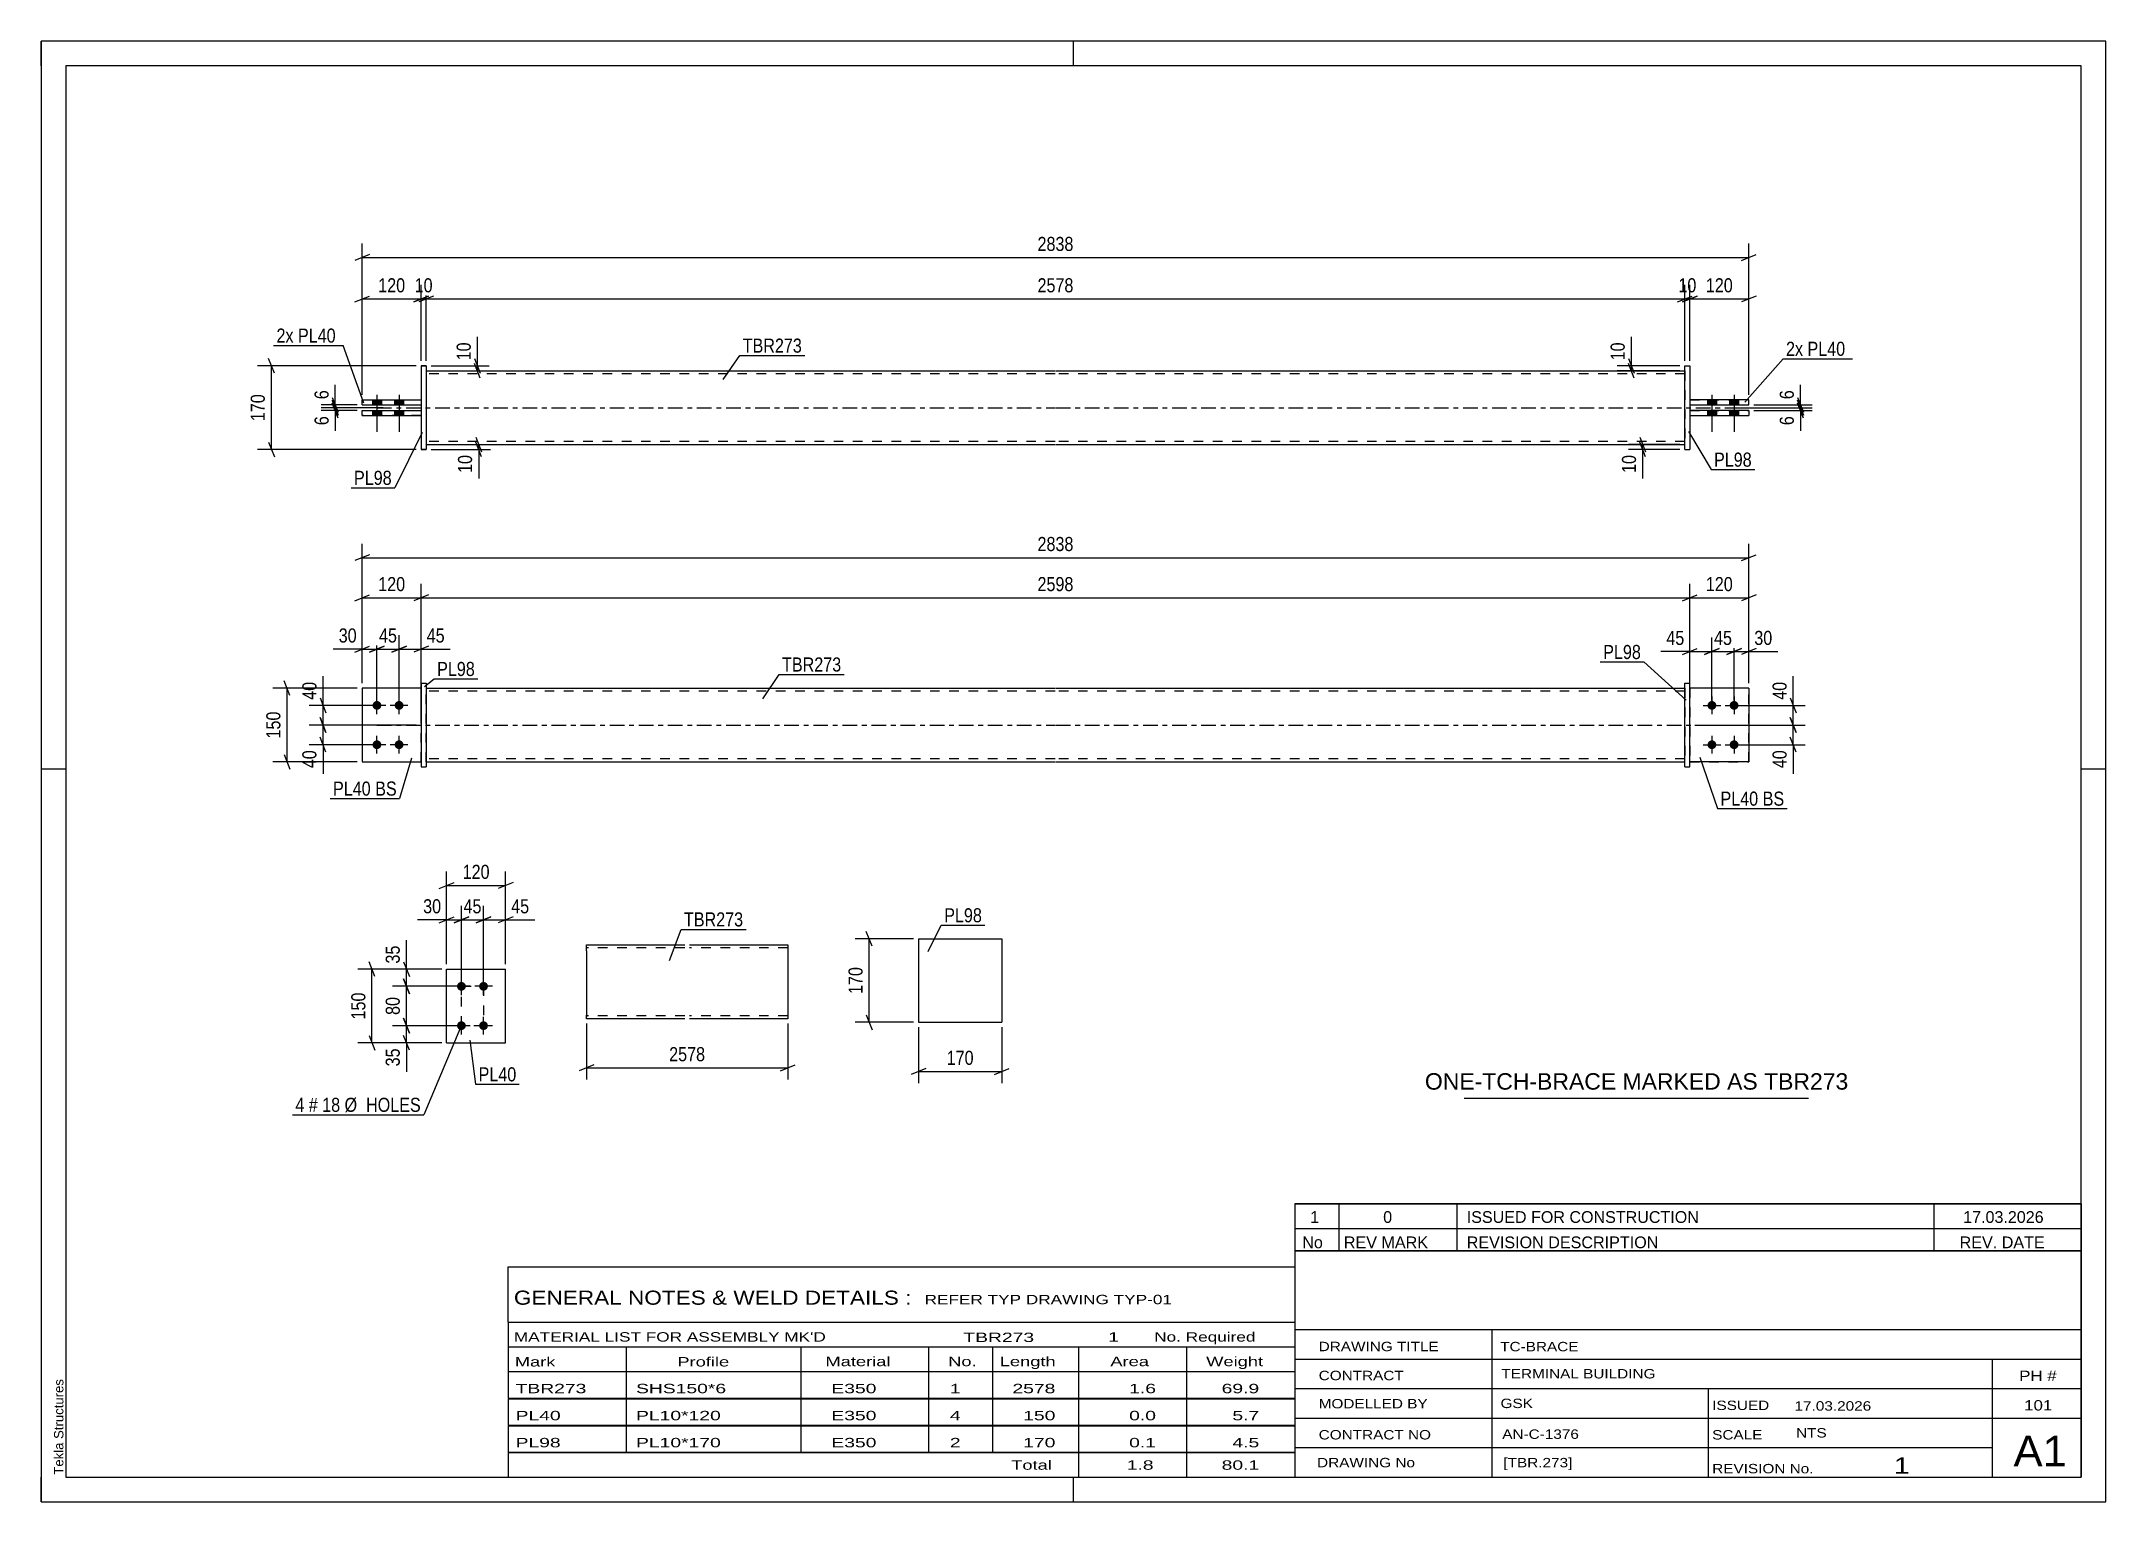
# Model space of a CAD drawing. Header units: millimetres. Extents: x 0 to 420, y 0 to 297.
import ezdxf

# ---------------------------------------------------------------- set-up
doc = ezdxf.new("R2010")
doc.units = ezdxf.units.MM
doc.linetypes.add('DXK_LINE_DOT2', pattern=[3.9198, 1.9599, -1.9599])
doc.linetypes.add('DXK_LINE_DOT3', pattern=[5.9187, 2.979, -0.9799, 0.9799, -0.9799])
doc.styles.add('Arial', font='ARIAL.TTF', dxfattribs={"height": 0.2})
doc.styles.add('Arial Narrow', font='ARIALN.TTF', dxfattribs={"height": 0.2})

# ---------------------------------------------------------------- blocks, each defined once
blk = doc.blocks.new('Unknown-580872652-1163')
at = {"color": 5, "linetype": 'Continuous'}
for p, q in [((420, 297), (0, 297)), ((0, 297), (0, 0)), ((0, 292), (0, 297)), ((210, 292), (210, 297)), ((420, 0), (420, 297)), ((415, 292), (5, 292)), ((5, 292), (5, 5)), ((415, 5), (415, 292)), ((5, 149), (0, 149)), ((420, 149), (415, 149)), ((0, 0), (0, 5)), ((5, 5), (415, 5)), ((210, 0), (210, 5)), ((0, 0), (420, 0))]:
    blk.add_line(p, q, dxfattribs=at)
at = {"color": 174, "linetype": 'Continuous', "style": 'Arial'}
blk.add_text('Tekla Structures', height=1.9102, rotation=90, dxfattribs=at).set_placement((4.5, 5.5))
blk = doc.blocks.new('Part-580872652-1797 - 1735')
at = {"color": 2, "linetype": 'Continuous'}
for p, q in [((77.29, 165.45), (65.29, 165.45)), ((65.29, 165.45), (65.29, 150.45)), ((65.29, 150.45), (77.29, 150.45))]:
    blk.add_line(p, q, dxfattribs=at)
at = {"color": 7, "linetype": 'DXK_LINE_DOT2'}
blk.add_line((77.29, 150.45), (77.29, 165.45), dxfattribs=at)
blk = doc.blocks.new('Part-580872652-1792 - 1735')
at = {"color": 7, "linetype": 'DXK_LINE_DOT2'}
for p, q in [((77.29, 165.45), (65.29, 165.45)), ((65.29, 165.45), (65.29, 150.45)), ((77.29, 150.45), (77.29, 165.45)), ((65.29, 150.45), (77.29, 150.45))]:
    blk.add_line(p, q, dxfattribs=at)
blk = doc.blocks.new('Part-580872652-1767 - 1735')
at = {"color": 7, "linetype": 'DXK_LINE_DOT2'}
for p, q in [((347.39, 165.45), (335.39, 165.45)), ((335.39, 165.45), (335.39, 150.45)), ((347.39, 150.45), (347.39, 165.45)), ((335.39, 150.45), (347.39, 150.45))]:
    blk.add_line(p, q, dxfattribs=at)
blk = doc.blocks.new('Part-580872652-1772 - 1735')
at = {"color": 2, "linetype": 'Continuous'}
for p, q in [((347.39, 165.45), (335.39, 165.45)), ((347.39, 165.45), (347.39, 150.45)), ((347.39, 150.45), (335.39, 150.45))]:
    blk.add_line(p, q, dxfattribs=at)
at = {"color": 7, "linetype": 'DXK_LINE_DOT2'}
blk.add_line((335.39, 165.45), (335.39, 150.45), dxfattribs=at)
blk = doc.blocks.new('Part-580872652-1787 - 1735')
at = {"color": 2, "linetype": 'Continuous'}
for p, q in [((334.39, 166.45), (335.39, 166.45)), ((334.39, 149.45), (334.39, 166.45)), ((335.39, 149.45), (335.39, 166.45)), ((334.39, 149.45), (334.39, 149.45)), ((334.39, 149.45), (335.39, 149.45))]:
    blk.add_line(p, q, dxfattribs=at)
at = {"color": 7, "linetype": 'DXK_LINE_DOT2'}
for p, q in [((334.39, 166.45), (335.39, 166.45)), ((334.39, 149.45), (335.39, 149.45))]:
    blk.add_line(p, q, dxfattribs=at)
blk = doc.blocks.new('Part-580872652-1802 - 1735')
at = {"color": 2, "linetype": 'Continuous'}
for p, q in [((77.29, 166.45), (78.29, 166.45)), ((77.29, 166.45), (77.29, 149.45)), ((78.29, 166.45), (78.29, 166.45)), ((78.29, 166.45), (78.29, 149.45)), ((77.29, 149.45), (78.29, 149.45))]:
    blk.add_line(p, q, dxfattribs=at)
at = {"color": 7, "linetype": 'DXK_LINE_DOT2'}
for p, q in [((77.29, 166.45), (78.29, 166.45)), ((77.29, 149.45), (78.29, 149.45))]:
    blk.add_line(p, q, dxfattribs=at)
blk = doc.blocks.new('Part-580872652-1807 - 1735')
at = {"color": 2, "linetype": 'Continuous'}
for p, q in [((78.29, 165.45), (206.29, 165.45)), ((206.39, 165.45), (334.39, 165.45)), ((78.29, 150.45), (206.29, 150.45)), ((206.39, 150.45), (334.39, 150.45))]:
    blk.add_line(p, q, dxfattribs=at)
at = {"color": 7, "linetype": 'DXK_LINE_DOT2'}
for p, q in [((78.29, 150.45), (78.29, 165.45)), ((206.29, 164.85), (78.29, 164.85)), ((334.39, 164.85), (206.39, 164.85)), ((334.39, 165.45), (334.39, 150.45)), ((206.29, 151.05), (78.29, 151.05)), ((334.39, 151.05), (206.39, 151.05))]:
    blk.add_line(p, q, dxfattribs=at)
at = {"color": 7, "linetype": 'DXK_LINE_DOT3'}
for p, q in [((68.29, 157.95), (206.29, 157.95)), ((206.39, 157.95), (344.39, 157.95))]:
    blk.add_line(p, q, dxfattribs=at)
blk = doc.blocks.new('Bolt-580872652-1808 - 1735')
at = {"linetype": 'Continuous'}
for points in [[(339.89, 162.85, -1), (339.89, 161.05, -1)], [(344.39, 162.85, -1), (344.39, 161.05, -1)], [(339.89, 154.85, -1), (339.89, 153.05, -1)], [(344.39, 154.85, -1), (344.39, 153.05, -1)]]:
    blk.add_hatch(color=1, dxfattribs=at).paths.add_polyline_path(points)
at = {"color": 1, "linetype": 'Continuous'}
for p, q in [((338.09, 161.95), (341.69, 161.95)), ((339.89, 163.75), (339.89, 160.15)), ((342.59, 161.95), (346.19, 161.95)), ((344.39, 163.75), (344.39, 160.15)), ((339.89, 155.75), (339.89, 152.15)), ((344.39, 155.75), (344.39, 152.15)), ((338.09, 153.95), (341.69, 153.95)), ((342.59, 153.95), (346.19, 153.95))]:
    blk.add_line(p, q, dxfattribs=at)
blk = doc.blocks.new('Bolt-580872652-1809 - 1735')
at = {"linetype": 'Continuous'}
for points in [[(68.29, 161.05, -1), (68.29, 162.85, -1)], [(72.79, 161.05, -1), (72.79, 162.85, -1)], [(68.29, 153.05, -1), (68.29, 154.85, -1)], [(72.79, 153.05, -1), (72.79, 154.85, -1)]]:
    blk.add_hatch(color=1, dxfattribs=at).paths.add_polyline_path(points)
at = {"color": 1, "linetype": 'Continuous'}
for p, q in [((70.09, 161.95), (66.49, 161.95)), ((68.29, 160.15), (68.29, 163.75)), ((74.59, 161.95), (70.99, 161.95)), ((72.79, 160.15), (72.79, 163.75)), ((68.29, 152.15), (68.29, 155.75)), ((72.79, 152.15), (72.79, 155.75)), ((70.09, 153.95), (66.49, 153.95)), ((74.59, 153.95), (70.99, 153.95))]:
    blk.add_line(p, q, dxfattribs=at)
blk = doc.blocks.new('Bolt-580872652-1447 - 1390')
at = {"linetype": 'Continuous'}
for points in [[(340.79, 224.09), (338.99, 224.09), (338.99, 223.09), (340.79, 223.09)], [(340.79, 224.09), (338.99, 224.09), (338.99, 223.09), (340.79, 223.09)], [(345.29, 224.09), (343.49, 224.09), (343.49, 223.09), (345.29, 223.09)], [(345.29, 224.09), (343.49, 224.09), (343.49, 223.09), (345.29, 223.09)], [(340.79, 221.89), (338.99, 221.89), (338.99, 220.89), (340.79, 220.89)], [(340.79, 221.89), (338.99, 221.89), (338.99, 220.89), (340.79, 220.89)], [(345.29, 221.89), (343.49, 221.89), (343.49, 220.89), (345.29, 220.89)], [(345.29, 221.89), (343.49, 221.89), (343.49, 220.89), (345.29, 220.89)]]:
    blk.add_hatch(color=1, dxfattribs=at).paths.add_polyline_path(points)
at = {"color": 1, "linetype": 'Continuous'}
for p, q in [((338.99, 224.09), (338.99, 223.09)), ((338.99, 224.09), (338.99, 223.09)), ((339.89, 225.09), (339.89, 217.59)), ((339.89, 225.09), (339.89, 217.59)), ((340.79, 224.09), (340.79, 223.09)), ((340.79, 224.09), (340.79, 223.09)), ((343.49, 224.09), (343.49, 223.09)), ((343.49, 224.09), (343.49, 223.09)), ((344.39, 225.09), (344.39, 217.59)), ((344.39, 225.09), (344.39, 217.59)), ((345.29, 224.09), (345.29, 223.09)), ((345.29, 224.09), (345.29, 223.09)), ((338.99, 221.89), (338.99, 220.89)), ((338.99, 221.89), (338.99, 220.89)), ((340.79, 221.89), (340.79, 220.89)), ((340.79, 221.89), (340.79, 220.89)), ((343.49, 221.89), (343.49, 220.89)), ((343.49, 221.89), (343.49, 220.89)), ((345.29, 221.89), (345.29, 220.89)), ((345.29, 221.89), (345.29, 220.89))]:
    blk.add_line(p, q, dxfattribs=at)
blk = doc.blocks.new('Part-580872652-1431 - 1390')
at = {"color": 2, "linetype": 'Continuous'}
for p, q in [((347.39, 221.89), (335.39, 221.89)), ((335.39, 220.89), (347.39, 220.89)), ((347.39, 221.89), (347.39, 220.89))]:
    blk.add_line(p, q, dxfattribs=at)
at = {"color": 7, "linetype": 'DXK_LINE_DOT2'}
for p, q in [((335.39, 221.89), (335.39, 220.89)), ((335.39, 221.89), (347.39, 221.89)), ((335.39, 220.89), (347.39, 220.89))]:
    blk.add_line(p, q, dxfattribs=at)
blk = doc.blocks.new('Part-580872652-1426 - 1390')
at = {"color": 2, "linetype": 'Continuous'}
for p, q in [((334.39, 230.99), (334.39, 230.99)), ((334.39, 213.99), (334.39, 230.99)), ((334.39, 230.99), (335.39, 230.99)), ((335.39, 230.99), (335.39, 230.99)), ((335.39, 230.99), (335.39, 213.99)), ((334.39, 213.99), (335.39, 213.99)), ((334.39, 213.99), (334.39, 213.99)), ((335.39, 213.99), (335.39, 213.99))]:
    blk.add_line(p, q, dxfattribs=at)
at = {"color": 7, "linetype": 'DXK_LINE_DOT2'}
for p, q in [((334.39, 230.99), (335.39, 230.99)), ((334.39, 213.99), (335.39, 213.99)), ((335.39, 213.99), (335.39, 213.99))]:
    blk.add_line(p, q, dxfattribs=at)
blk = doc.blocks.new('Part-580872652-1458 - 1390')
at = {"color": 2, "linetype": 'Continuous'}
for p, q in [((347.39, 224.09), (335.39, 224.09)), ((335.39, 223.09), (347.39, 223.09)), ((347.39, 223.09), (347.39, 224.09))]:
    blk.add_line(p, q, dxfattribs=at)
at = {"color": 7, "linetype": 'DXK_LINE_DOT2'}
for p, q in [((335.39, 224.09), (335.39, 223.09)), ((335.39, 224.09), (347.39, 224.09)), ((335.39, 223.09), (347.39, 223.09))]:
    blk.add_line(p, q, dxfattribs=at)
blk = doc.blocks.new('Part-580872652-1394 - 1390')
at = {"color": 2, "linetype": 'Continuous'}
for p, q in [((77.29, 230.99), (78.29, 230.99)), ((77.29, 230.99), (77.29, 213.99)), ((78.29, 230.99), (78.29, 230.99)), ((78.29, 230.99), (78.29, 213.99)), ((78.29, 213.99), (77.29, 213.99)), ((77.29, 213.99), (77.29, 213.99))]:
    blk.add_line(p, q, dxfattribs=at)
at = {"color": 7, "linetype": 'DXK_LINE_DOT2'}
for p, q in [((78.29, 230.99), (77.29, 230.99)), ((78.29, 230.99), (78.29, 230.99)), ((77.29, 213.99), (78.29, 213.99))]:
    blk.add_line(p, q, dxfattribs=at)
blk = doc.blocks.new('Part-580872652-1420 - 1390')
at = {"color": 2, "linetype": 'Continuous'}
for p, q in [((65.29, 221.89), (77.29, 221.89)), ((65.29, 220.89), (65.29, 221.89)), ((65.29, 220.89), (77.29, 220.89)), ((65.29, 220.89), (65.29, 220.89))]:
    blk.add_line(p, q, dxfattribs=at)
at = {"color": 7, "linetype": 'DXK_LINE_DOT2'}
for p, q in [((65.29, 221.89), (77.29, 221.89)), ((77.29, 220.89), (65.29, 220.89)), ((77.29, 221.89), (77.29, 220.89))]:
    blk.add_line(p, q, dxfattribs=at)
blk = doc.blocks.new('Part-580872652-1425 - 1390')
at = {"color": 2, "linetype": 'Continuous'}
for p, q in [((65.29, 224.09), (77.29, 224.09)), ((65.29, 223.09), (65.29, 224.09)), ((65.29, 223.09), (77.29, 223.09)), ((65.29, 223.09), (65.29, 223.09))]:
    blk.add_line(p, q, dxfattribs=at)
at = {"color": 7, "linetype": 'DXK_LINE_DOT2'}
for p, q in [((65.29, 224.09), (77.29, 224.09)), ((65.29, 224.09), (65.29, 224.09)), ((65.29, 223.09), (77.29, 223.09)), ((77.29, 224.09), (77.29, 223.09))]:
    blk.add_line(p, q, dxfattribs=at)
blk = doc.blocks.new('Part-580872652-1446 - 1390')
at = {"color": 2, "linetype": 'Continuous'}
for p, q in [((78.29, 229.99), (206.29, 229.99)), ((206.39, 229.99), (334.39, 229.99)), ((78.29, 214.99), (206.29, 214.99)), ((206.39, 214.99), (334.39, 214.99))]:
    blk.add_line(p, q, dxfattribs=at)
at = {"color": 7, "linetype": 'DXK_LINE_DOT2'}
for p, q in [((78.29, 229.99), (78.29, 214.99)), ((206.29, 229.39), (78.29, 229.39)), ((334.39, 229.39), (206.39, 229.39)), ((334.39, 229.99), (334.39, 214.99)), ((206.29, 215.59), (78.29, 215.59)), ((334.39, 215.59), (206.39, 215.59))]:
    blk.add_line(p, q, dxfattribs=at)
at = {"color": 7, "linetype": 'DXK_LINE_DOT3'}
for p, q in [((68.29, 222.49), (206.29, 222.49)), ((206.39, 222.49), (344.39, 222.49))]:
    blk.add_line(p, q, dxfattribs=at)
blk = doc.blocks.new('Bolt-580872652-1448 - 1390')
at = {"linetype": 'Continuous'}
for points in [[(67.39, 223.09), (69.19, 223.09), (69.19, 224.09), (67.39, 224.09)], [(67.39, 223.09), (69.19, 223.09), (69.19, 224.09), (67.39, 224.09)], [(71.89, 223.09), (73.69, 223.09), (73.69, 224.09), (71.89, 224.09)], [(71.89, 223.09), (73.69, 223.09), (73.69, 224.09), (71.89, 224.09)], [(67.39, 220.89), (69.19, 220.89), (69.19, 221.89), (67.39, 221.89)], [(67.39, 220.89), (69.19, 220.89), (69.19, 221.89), (67.39, 221.89)], [(71.89, 220.89), (73.69, 220.89), (73.69, 221.89), (71.89, 221.89)], [(71.89, 220.89), (73.69, 220.89), (73.69, 221.89), (71.89, 221.89)]]:
    blk.add_hatch(color=1, dxfattribs=at).paths.add_polyline_path(points)
at = {"color": 1, "linetype": 'Continuous'}
for p, q in [((67.39, 224.09), (67.39, 223.09)), ((67.39, 224.09), (67.39, 223.09)), ((68.29, 225.09), (68.29, 217.59)), ((68.29, 225.09), (68.29, 217.59)), ((69.19, 224.09), (69.19, 223.09)), ((69.19, 224.09), (69.19, 223.09)), ((71.89, 224.09), (71.89, 223.09)), ((71.89, 224.09), (71.89, 223.09)), ((72.79, 225.09), (72.79, 217.59)), ((72.79, 225.09), (72.79, 217.59)), ((73.69, 224.09), (73.69, 223.09)), ((73.69, 224.09), (73.69, 223.09)), ((67.39, 221.89), (67.39, 220.89)), ((67.39, 221.89), (67.39, 220.89)), ((69.19, 221.89), (69.19, 220.89)), ((69.19, 221.89), (69.19, 220.89)), ((71.89, 221.89), (71.89, 220.89)), ((71.89, 221.89), (71.89, 220.89)), ((73.69, 221.89), (73.69, 220.89)), ((73.69, 221.89), (73.69, 220.89))]:
    blk.add_line(p, q, dxfattribs=at)
blk = doc.blocks.new('Part-580872652-2138 - 2131')
at = {"color": 2, "linetype": 'Continuous'}
for p, q in [((82.47, 93.31), (82.47, 108.31)), ((82.47, 108.31), (94.47, 108.31)), ((94.47, 93.31), (94.47, 108.31)), ((82.47, 93.31), (94.47, 93.31))]:
    blk.add_line(p, q, dxfattribs=at)
blk = doc.blocks.new('Bolt-580872652-2171 - 2131')
at = {"linetype": 'Continuous'}
for points in [[(85.47, 103.91, -1), (85.47, 105.71, -1)], [(89.97, 103.91, -1), (89.97, 105.71, -1)], [(85.47, 95.91, -1), (85.47, 97.71, -1)], [(89.97, 95.91, -1), (89.97, 97.71, -1)]]:
    blk.add_hatch(color=1, dxfattribs=at).paths.add_polyline_path(points)
at = {"color": 1, "linetype": 'Continuous'}
for p, q in [((85.47, 103.01), (85.47, 106.61)), ((89.97, 103.01), (89.97, 106.61)), ((87.27, 104.81), (83.67, 104.81)), ((91.77, 104.81), (88.17, 104.81)), ((87.27, 96.81), (83.67, 96.81)), ((85.47, 95.01), (85.47, 98.61)), ((91.77, 96.81), (88.17, 96.81)), ((89.97, 95.01), (89.97, 98.61))]:
    blk.add_line(p, q, dxfattribs=at)
blk = doc.blocks.new('Part-580872652-2302 - 2296')
at = {"color": 2, "linetype": 'Continuous'}
for p, q in [((178.44, 114.49), (178.44, 97.49)), ((178.44, 114.49), (195.44, 114.49)), ((195.44, 114.49), (195.44, 97.49)), ((178.44, 97.49), (195.44, 97.49))]:
    blk.add_line(p, q, dxfattribs=at)
blk = doc.blocks.new('Part-580872652-2328 - 2321')
at = {"color": 2, "linetype": 'Continuous'}
for p, q in [((110.9, 112.03), (110.9, 113.23)), ((110.9, 113.23), (130.9, 113.23)), ((110.9, 112.03), (110.9, 98.97)), ((131.9, 113.23), (151.9, 113.23)), ((151.9, 113.23), (151.9, 113.14)), ((151.9, 113.14), (151.9, 112.03)), ((151.9, 112.03), (151.9, 98.23)), ((110.9, 98.32), (110.9, 98.97)), ((110.9, 98.23), (110.9, 98.32)), ((130.9, 98.23), (110.9, 98.23)), ((151.9, 98.23), (131.9, 98.23))]:
    blk.add_line(p, q, dxfattribs=at)
at = {"color": 7, "linetype": 'DXK_LINE_DOT2'}
for p, q in [((130.9, 112.63), (110.9, 112.63)), ((151.9, 112.63), (131.9, 112.63)), ((151.9, 112.88), (151.9, 112.03)), ((110.9, 98.97), (110.9, 98.58)), ((110.9, 98.83), (110.9, 98.88)), ((130.9, 98.83), (110.9, 98.83)), ((151.9, 98.83), (131.9, 98.83)), ((151.9, 98.88), (151.9, 98.97)), ((151.9, 98.83), (151.9, 98.88)), ((151.9, 98.83), (151.9, 98.88))]:
    blk.add_line(p, q, dxfattribs=at)
blk = doc.blocks.new('Rectangle-580872652-2281 - 2131')
at = {"color": 1, "linetype": 'DXK_LINE_DOT2'}
blk.add_lwpolyline([(85.47, 104.81), (89.97, 104.81), (89.97, 96.81), (85.47, 96.81), (85.47, 104.81)], close=True, dxfattribs=at)
blk = doc.blocks.new('StraightDimension-580872652-2008 - 1735')
at = {"color": 7, "linetype": 'Continuous'}
for p, q in [((67.29, 161.95), (54.47, 161.95)), ((56.72, 163.45), (57.92, 160.45)), ((57.32, 157.95), (57.32, 161.95)), ((76.29, 157.95), (54.47, 157.95)), ((57.92, 156.45), (56.72, 159.45))]:
    blk.add_line(p, q, dxfattribs=at)
at = {"color": 0}
blk.add_wipeout([(56.57, 167.34), (52.37, 167.34), (52.37, 162.48), (56.57, 162.48)], dxfattribs=at)
at = {"color": 7, "linetype": 'Continuous'}
blk.add_line((57.32, 161.95), (57.32, 167.86), dxfattribs=at)
blk.add_line((57.32, 161.95), (57.32, 167.86), dxfattribs=at)
at = {"color": 3, "style": 'Arial Narrow'}
blk.add_text('40', height=2.863, rotation=90.0002, dxfattribs=at).set_placement((55.97, 163.08))
blk = doc.blocks.new('StraightDimension-580872652-1999 - 1735')
at = {"color": 7, "linetype": 'Continuous'}
for p, q in [((76.29, 157.95), (54.47, 157.95)), ((56.72, 159.45), (57.92, 156.45)), ((57.92, 152.45), (56.72, 155.45)), ((57.32, 153.95), (57.32, 157.95)), ((67.29, 153.95), (54.47, 153.95))]:
    blk.add_line(p, q, dxfattribs=at)
at = {"color": 0}
blk.add_wipeout([(56.57, 153.43), (52.37, 153.43), (52.37, 148.57), (56.57, 148.57)], dxfattribs=at)
at = {"color": 7, "linetype": 'Continuous'}
blk.add_line((57.32, 153.95), (57.32, 148.05), dxfattribs=at)
blk.add_line((57.32, 153.95), (57.32, 148.05), dxfattribs=at)
at = {"color": 3, "style": 'Arial Narrow'}
blk.add_text('40', height=2.863, rotation=90.0002, dxfattribs=at).set_placement((55.97, 149.17))
blk = doc.blocks.new('StraightDimension-580872652-1937 - 1735')
at = {"color": 7, "linetype": 'Continuous'}
for p, q in [((65.29, 166.45), (65.29, 186.68)), ((77.29, 158.95), (77.29, 186.68)), ((63.79, 183.23), (66.79, 184.43)), ((65.29, 183.83), (77.29, 183.83)), ((78.79, 184.43), (75.79, 183.23))]:
    blk.add_line(p, q, dxfattribs=at)
at = {"color": 0}
blk.add_wipeout([(74.63, 184.58), (74.63, 188.78), (67.95, 188.78), (67.95, 184.58)], dxfattribs=at)
at = {"color": 3, "style": 'Arial Narrow'}
blk.add_text('120', height=2.863, dxfattribs=at).set_placement((68.55, 185.18))
blk = doc.blocks.new('StraightDimension-580872652-2018 - 1735')
at = {"color": 7, "linetype": 'Continuous'}
for p, q in [((64.29, 165.45), (47.14, 165.45)), ((50.59, 163.95), (49.39, 166.95)), ((49.99, 150.45), (49.99, 165.45)), ((49.39, 151.95), (50.59, 148.95)), ((64.29, 150.45), (47.14, 150.45))]:
    blk.add_line(p, q, dxfattribs=at)
at = {"color": 0}
blk.add_wipeout([(49.24, 161.3), (45.04, 161.3), (45.04, 154.61), (49.24, 154.61)], dxfattribs=at)
at = {"color": 3, "style": 'Arial Narrow'}
blk.add_text('150', height=2.863, rotation=90.0002, dxfattribs=at).set_placement((48.64, 155.21))
blk = doc.blocks.new('StraightDimension-580872652-1818 - 1735')
at = {"color": 7, "linetype": 'Continuous'}
for p, q in [((342.89, 172.29), (345.89, 173.49)), ((344.39, 162.95), (344.39, 175.74)), ((344.39, 172.89), (347.39, 172.89)), ((348.89, 173.49), (345.89, 172.29)), ((347.39, 166.45), (347.39, 175.74))]:
    blk.add_line(p, q, dxfattribs=at)
at = {"color": 0}
blk.add_wipeout([(352.77, 173.64), (352.77, 177.84), (347.91, 177.84), (347.91, 173.64)], dxfattribs=at)
at = {"color": 7, "linetype": 'Continuous'}
blk.add_line((347.39, 172.89), (353.3, 172.89), dxfattribs=at)
blk.add_line((347.39, 172.89), (353.3, 172.89), dxfattribs=at)
at = {"color": 3, "style": 'Arial Narrow'}
blk.add_text('30', height=2.863, dxfattribs=at).set_placement((348.51, 174.24))
blk = doc.blocks.new('StraightDimension-580872652-1834 - 1735')
at = {"color": 7, "linetype": 'Continuous'}
for p, q in [((338.39, 172.29), (341.39, 173.49)), ((339.89, 162.95), (339.89, 175.74)), ((339.89, 172.89), (344.39, 172.89)), ((345.89, 173.49), (342.89, 172.29)), ((344.39, 162.95), (344.39, 175.74))]:
    blk.add_line(p, q, dxfattribs=at)
at = {"color": 0}
blk.add_wipeout([(344.57, 173.64), (344.57, 177.84), (339.71, 177.84), (339.71, 173.64)], dxfattribs=at)
at = {"color": 3, "style": 'Arial Narrow'}
blk.add_text('45', height=2.863, dxfattribs=at).set_placement((340.31, 174.24))
blk = doc.blocks.new('StraightDimension-580872652-1847 - 1735')
at = {"color": 7, "linetype": 'Continuous'}
for p, q in [((333.89, 172.29), (336.89, 173.49)), ((335.39, 166.45), (335.39, 175.74)), ((335.39, 172.89), (339.89, 172.89)), ((341.39, 173.49), (338.39, 172.29)), ((339.89, 162.95), (339.89, 175.74))]:
    blk.add_line(p, q, dxfattribs=at)
at = {"color": 0}
blk.add_wipeout([(334.86, 173.64), (334.86, 177.84), (330.01, 177.84), (330.01, 173.64)], dxfattribs=at)
at = {"color": 7, "linetype": 'Continuous'}
blk.add_line((335.39, 172.89), (329.48, 172.89), dxfattribs=at)
blk.add_line((335.39, 172.89), (329.48, 172.89), dxfattribs=at)
at = {"color": 3, "style": 'Arial Narrow'}
blk.add_text('45', height=2.863, dxfattribs=at).set_placement((330.61, 174.24))
blk = doc.blocks.new('StraightDimension-580872652-1864 - 1735')
at = {"color": 7, "linetype": 'Continuous'}
for p, q in [((65.29, 166.45), (65.29, 194.83)), ((347.39, 166.45), (347.39, 194.83)), ((66.79, 192.58), (63.79, 191.38)), ((65.29, 191.98), (347.39, 191.98)), ((345.89, 191.38), (348.89, 192.58))]:
    blk.add_line(p, q, dxfattribs=at)
at = {"color": 0}
blk.add_wipeout([(210.6, 192.73), (210.6, 196.93), (202.08, 196.93), (202.08, 192.73)], dxfattribs=at)
at = {"color": 3, "style": 'Arial Narrow'}
blk.add_text('2838', height=2.863, dxfattribs=at).set_placement((202.68, 193.33))
blk = doc.blocks.new('StraightDimension-580872652-1884 - 1735')
at = {"color": 7, "linetype": 'Continuous'}
for p, q in [((345.39, 161.95), (358.83, 161.95)), ((355.83, 163.45), (357.03, 160.45)), ((356.43, 157.95), (356.43, 161.95)), ((336.39, 157.95), (358.83, 157.95)), ((357.03, 156.45), (355.83, 159.45))]:
    blk.add_line(p, q, dxfattribs=at)
at = {"color": 0}
blk.add_wipeout([(355.68, 167.34), (351.48, 167.34), (351.48, 162.48), (355.68, 162.48)], dxfattribs=at)
at = {"color": 7, "linetype": 'Continuous'}
blk.add_line((356.43, 161.95), (356.43, 167.86), dxfattribs=at)
blk.add_line((356.43, 161.95), (356.43, 167.86), dxfattribs=at)
at = {"color": 3, "style": 'Arial Narrow'}
blk.add_text('40', height=2.863, rotation=90.0002, dxfattribs=at).set_placement((355.08, 163.08))
blk = doc.blocks.new('StraightDimension-580872652-1893 - 1735')
at = {"color": 7, "linetype": 'Continuous'}
for p, q in [((336.39, 157.95), (358.83, 157.95)), ((355.83, 159.45), (357.03, 156.45)), ((357.03, 152.45), (355.83, 155.45)), ((356.43, 153.95), (356.43, 157.95)), ((345.39, 153.95), (358.83, 153.95))]:
    blk.add_line(p, q, dxfattribs=at)
at = {"color": 0}
blk.add_wipeout([(355.68, 153.43), (351.48, 153.43), (351.48, 148.57), (355.68, 148.57)], dxfattribs=at)
at = {"color": 7, "linetype": 'Continuous'}
blk.add_line((356.43, 153.95), (356.43, 148.05), dxfattribs=at)
blk.add_line((356.43, 153.95), (356.43, 148.05), dxfattribs=at)
at = {"color": 3, "style": 'Arial Narrow'}
blk.add_text('40', height=2.863, rotation=90.0002, dxfattribs=at).set_placement((355.08, 149.17))
blk = doc.blocks.new('StraightDimension-580872652-1903 - 1735')
at = {"color": 7, "linetype": 'Continuous'}
for p, q in [((335.39, 166.45), (335.39, 186.68)), ((347.39, 166.45), (347.39, 186.68)), ((333.89, 183.23), (336.89, 184.43)), ((335.39, 183.83), (347.39, 183.83)), ((348.89, 184.43), (345.89, 183.23))]:
    blk.add_line(p, q, dxfattribs=at)
at = {"color": 0}
blk.add_wipeout([(344.73, 184.58), (344.73, 188.78), (338.05, 188.78), (338.05, 184.58)], dxfattribs=at)
at = {"color": 3, "style": 'Arial Narrow'}
blk.add_text('120', height=2.863, dxfattribs=at).set_placement((338.65, 185.18))
blk = doc.blocks.new('StraightDimension-580872652-1922 - 1735')
at = {"color": 7, "linetype": 'Continuous'}
for p, q in [((77.29, 158.95), (77.29, 186.68)), ((335.39, 166.45), (335.39, 186.68)), ((78.79, 184.43), (75.79, 183.23)), ((77.29, 183.83), (335.39, 183.83)), ((333.89, 183.23), (336.89, 184.43))]:
    blk.add_line(p, q, dxfattribs=at)
at = {"color": 0}
blk.add_wipeout([(210.6, 184.58), (210.6, 188.78), (202.08, 188.78), (202.08, 184.58)], dxfattribs=at)
at = {"color": 3, "style": 'Arial Narrow'}
blk.add_text('2598', height=2.863, dxfattribs=at).set_placement((202.68, 185.18))
blk = doc.blocks.new('StraightDimension-580872652-1953 - 1735')
at = {"color": 7, "linetype": 'Continuous'}
for p, q in [((63.79, 172.78), (66.79, 173.98)), ((65.29, 166.45), (65.29, 176.23)), ((65.29, 173.38), (68.29, 173.38)), ((69.79, 173.98), (66.79, 172.78)), ((68.29, 162.95), (68.29, 176.23))]:
    blk.add_line(p, q, dxfattribs=at)
at = {"color": 0}
blk.add_wipeout([(64.76, 174.13), (64.76, 178.33), (59.91, 178.33), (59.91, 174.13)], dxfattribs=at)
at = {"color": 7, "linetype": 'Continuous'}
blk.add_line((65.29, 173.38), (59.38, 173.38), dxfattribs=at)
blk.add_line((65.29, 173.38), (59.38, 173.38), dxfattribs=at)
at = {"color": 3, "style": 'Arial Narrow'}
blk.add_text('30', height=2.863, dxfattribs=at).set_placement((60.51, 174.73))
blk = doc.blocks.new('StraightDimension-580872652-1969 - 1735')
at = {"color": 7, "linetype": 'Continuous'}
for p, q in [((66.79, 172.78), (69.79, 173.98)), ((68.29, 162.95), (68.29, 176.23)), ((68.29, 173.38), (72.79, 173.38)), ((74.29, 173.98), (71.29, 172.78)), ((72.79, 162.95), (72.79, 176.23))]:
    blk.add_line(p, q, dxfattribs=at)
at = {"color": 0}
blk.add_wipeout([(72.97, 174.13), (72.97, 178.33), (68.11, 178.33), (68.11, 174.13)], dxfattribs=at)
at = {"color": 3, "style": 'Arial Narrow'}
blk.add_text('45', height=2.863, dxfattribs=at).set_placement((68.71, 174.73))
blk = doc.blocks.new('StraightDimension-580872652-1982 - 1735')
at = {"color": 7, "linetype": 'Continuous'}
for p, q in [((71.29, 172.78), (74.29, 173.98)), ((72.79, 162.95), (72.79, 176.23)), ((72.79, 173.38), (77.29, 173.38)), ((78.79, 173.98), (75.79, 172.78)), ((77.29, 166.45), (77.29, 176.23))]:
    blk.add_line(p, q, dxfattribs=at)
at = {"color": 0}
blk.add_wipeout([(82.67, 174.13), (82.67, 178.33), (77.81, 178.33), (77.81, 174.13)], dxfattribs=at)
at = {"color": 7, "linetype": 'Continuous'}
blk.add_line((77.29, 173.38), (83.2, 173.38), dxfattribs=at)
blk.add_line((77.29, 173.38), (83.2, 173.38), dxfattribs=at)
at = {"color": 3, "style": 'Arial Narrow'}
blk.add_text('45', height=2.863, dxfattribs=at).set_placement((78.41, 174.73))
blk = doc.blocks.new('StraightDimension-580872652-1658 - 1390')
at = {"color": 7, "linetype": 'Continuous'}
for p, q in [((348.39, 223.09), (360.29, 223.09)), ((357.29, 224.59), (358.49, 221.59)), ((358.49, 220.99), (357.29, 223.99)), ((357.89, 222.49), (357.89, 223.09)), ((343.14, 222.49), (360.29, 222.49))]:
    blk.add_line(p, q, dxfattribs=at)
at = {"color": 0}
blk.add_wipeout([(357.14, 226.64), (352.94, 226.64), (352.94, 223.61), (357.14, 223.61)], dxfattribs=at)
at = {"color": 7, "linetype": 'Continuous'}
blk.add_line((357.89, 223.09), (357.89, 227.17), dxfattribs=at)
blk.add_line((357.89, 223.09), (357.89, 227.17), dxfattribs=at)
at = {"color": 3, "style": 'Arial Narrow'}
blk.add_text('6', height=2.86, rotation=90.0002, dxfattribs=at).set_placement((356.54, 224.21))
blk = doc.blocks.new('StraightDimension-580872652-1535 - 1390')
at = {"color": 7, "linetype": 'Continuous'}
for p, q in [((333.39, 214.99), (322.94, 214.99)), ((325.19, 216.49), (326.39, 213.49)), ((326.39, 212.49), (325.19, 215.49)), ((325.79, 213.99), (325.79, 214.99)), ((333.39, 213.99), (322.94, 213.99))]:
    blk.add_line(p, q, dxfattribs=at)
at = {"color": 0}
blk.add_wipeout([(325.04, 213.46), (320.84, 213.46), (320.84, 208.61), (325.04, 208.61)], dxfattribs=at)
at = {"color": 7, "linetype": 'Continuous'}
blk.add_line((325.79, 213.99), (325.79, 208.08), dxfattribs=at)
blk.add_line((325.79, 213.99), (325.79, 208.08), dxfattribs=at)
at = {"color": 3, "style": 'Arial Narrow'}
blk.add_text('10', height=2.863, rotation=90.0002, dxfattribs=at).set_placement((324.44, 209.21))
blk = doc.blocks.new('StraightDimension-580872652-1575 - 1390')
at = {"color": 7, "linetype": 'Continuous'}
for p, q in [((332.89, 244), (335.89, 245.2)), ((336.89, 245.2), (333.89, 244)), ((334.39, 231.99), (334.39, 247.45)), ((334.39, 244.6), (335.39, 244.6)), ((335.39, 231.99), (335.39, 247.45))]:
    blk.add_line(p, q, dxfattribs=at)
at = {"color": 0}
blk.add_wipeout([(337.32, 245.35), (337.32, 249.55), (332.46, 249.55), (332.46, 245.35)], dxfattribs=at)
at = {"color": 3, "style": 'Arial Narrow'}
blk.add_text('10', height=2.863, dxfattribs=at).set_placement((333.06, 245.95))
blk = doc.blocks.new('StraightDimension-580872652-1564 - 1390')
at = {"color": 7, "linetype": 'Continuous'}
for p, q in [((66.79, 253.61), (63.79, 252.41)), ((65.29, 225.09), (65.29, 255.86)), ((65.29, 253.01), (347.39, 253.01)), ((345.89, 252.41), (348.89, 253.61)), ((347.39, 225.09), (347.39, 255.86))]:
    blk.add_line(p, q, dxfattribs=at)
at = {"color": 0}
blk.add_wipeout([(210.6, 253.76), (210.6, 257.96), (202.08, 257.96), (202.08, 253.76)], dxfattribs=at)
at = {"color": 3, "style": 'Arial Narrow'}
blk.add_text('2838', height=2.863, dxfattribs=at).set_placement((202.68, 254.36))
blk = doc.blocks.new('StraightDimension-580872652-1549 - 1390')
at = {"color": 7, "linetype": 'Continuous'}
for p, q in [((322.89, 232.49), (324.09, 229.49)), ((324.09, 228.49), (322.89, 231.49)), ((333.39, 230.99), (320.64, 230.99)), ((333.39, 229.99), (320.64, 229.99)), ((323.49, 229.99), (323.49, 230.99))]:
    blk.add_line(p, q, dxfattribs=at)
at = {"color": 0}
blk.add_wipeout([(322.74, 236.37), (318.54, 236.37), (318.54, 231.51), (322.74, 231.51)], dxfattribs=at)
at = {"color": 7, "linetype": 'Continuous'}
blk.add_line((323.49, 230.99), (323.49, 236.89), dxfattribs=at)
blk.add_line((323.49, 230.99), (323.49, 236.89), dxfattribs=at)
at = {"color": 3, "style": 'Arial Narrow'}
blk.add_text('10', height=2.863, rotation=90.0002, dxfattribs=at).set_placement((322.14, 232.11))
blk = doc.blocks.new('StraightDimension-580872652-1585 - 1390')
at = {"color": 7, "linetype": 'Continuous'}
for p, q in [((79.79, 245.2), (76.79, 244)), ((78.29, 231.99), (78.29, 247.45)), ((78.29, 244.6), (334.39, 244.6)), ((332.89, 244), (335.89, 245.2)), ((334.39, 231.99), (334.39, 247.45))]:
    blk.add_line(p, q, dxfattribs=at)
at = {"color": 0}
blk.add_wipeout([(210.6, 245.35), (210.6, 249.55), (202.08, 249.55), (202.08, 245.35)], dxfattribs=at)
at = {"color": 3, "style": 'Arial Narrow'}
blk.add_text('2578', height=2.863, dxfattribs=at).set_placement((202.68, 245.95))
blk = doc.blocks.new('StraightDimension-580872652-1595 - 1390')
at = {"color": 7, "linetype": 'Continuous'}
for p, q in [((75.79, 244), (78.79, 245.2)), ((79.79, 245.2), (76.79, 244)), ((77.29, 231.99), (77.29, 247.45)), ((77.29, 244.6), (78.29, 244.6)), ((78.29, 231.99), (78.29, 247.45))]:
    blk.add_line(p, q, dxfattribs=at)
at = {"color": 0}
blk.add_wipeout([(80.22, 245.35), (80.22, 249.55), (75.36, 249.55), (75.36, 245.35)], dxfattribs=at)
at = {"color": 3, "style": 'Arial Narrow'}
blk.add_text('10', height=2.863, dxfattribs=at).set_placement((75.96, 245.95))
blk = doc.blocks.new('StraightDimension-580872652-1605 - 1390')
at = {"color": 7, "linetype": 'Continuous'}
for p, q in [((63.79, 244), (66.79, 245.2)), ((65.29, 225.09), (65.29, 247.45)), ((65.29, 244.6), (77.29, 244.6)), ((78.79, 245.2), (75.79, 244)), ((77.29, 231.99), (77.29, 247.45))]:
    blk.add_line(p, q, dxfattribs=at)
at = {"color": 0}
blk.add_wipeout([(74.63, 245.35), (74.63, 249.55), (67.95, 249.55), (67.95, 245.35)], dxfattribs=at)
at = {"color": 3, "style": 'Arial Narrow'}
blk.add_text('120', height=2.863, dxfattribs=at).set_placement((68.55, 245.95))
blk = doc.blocks.new('StraightDimension-580872652-1615 - 1390')
at = {"color": 7, "linetype": 'Continuous'}
for p, q in [((333.89, 244), (336.89, 245.2)), ((335.39, 231.99), (335.39, 247.45)), ((335.39, 244.6), (347.39, 244.6)), ((348.89, 245.2), (345.89, 244)), ((347.39, 225.09), (347.39, 247.45))]:
    blk.add_line(p, q, dxfattribs=at)
at = {"color": 0}
blk.add_wipeout([(344.73, 245.35), (344.73, 249.55), (338.05, 249.55), (338.05, 245.35)], dxfattribs=at)
at = {"color": 3, "style": 'Arial Narrow'}
blk.add_text('120', height=2.863, dxfattribs=at).set_placement((338.65, 245.95))
blk = doc.blocks.new('StraightDimension-580872652-1626 - 1390')
at = {"color": 7, "linetype": 'Continuous'}
for p, q in [((79.29, 214.99), (91.39, 214.99)), ((88.39, 216.49), (89.59, 213.49)), ((89.59, 212.49), (88.39, 215.49)), ((88.99, 213.99), (88.99, 214.99)), ((79.29, 213.99), (91.39, 213.99))]:
    blk.add_line(p, q, dxfattribs=at)
at = {"color": 0}
blk.add_wipeout([(88.24, 213.46), (84.04, 213.46), (84.04, 208.61), (88.24, 208.61)], dxfattribs=at)
at = {"color": 7, "linetype": 'Continuous'}
blk.add_line((88.99, 213.99), (88.99, 208.08), dxfattribs=at)
blk.add_line((88.99, 213.99), (88.99, 208.08), dxfattribs=at)
at = {"color": 3, "style": 'Arial Narrow'}
blk.add_text('10', height=2.863, rotation=90.0002, dxfattribs=at).set_placement((87.64, 209.21))
blk = doc.blocks.new('StraightDimension-580872652-1636 - 1390')
at = {"color": 7, "linetype": 'Continuous'}
for p, q in [((88.12, 232.49), (89.32, 229.49)), ((89.32, 228.49), (88.12, 231.49)), ((79.29, 230.99), (91.12, 230.99)), ((79.29, 229.99), (91.12, 229.99)), ((88.72, 229.99), (88.72, 230.99))]:
    blk.add_line(p, q, dxfattribs=at)
at = {"color": 0}
blk.add_wipeout([(87.97, 236.37), (83.77, 236.37), (83.77, 231.51), (87.97, 231.51)], dxfattribs=at)
at = {"color": 7, "linetype": 'Continuous'}
blk.add_line((88.72, 230.99), (88.72, 236.89), dxfattribs=at)
blk.add_line((88.72, 230.99), (88.72, 236.89), dxfattribs=at)
at = {"color": 3, "style": 'Arial Narrow'}
blk.add_text('10', height=2.863, rotation=90.0002, dxfattribs=at).set_placement((87.37, 232.11))
blk = doc.blocks.new('StraightDimension-580872652-1647 - 1390')
at = {"color": 7, "linetype": 'Continuous'}
for p, q in [((357.29, 223.99), (358.49, 220.99)), ((358.49, 220.39), (357.29, 223.39)), ((343.14, 222.49), (360.29, 222.49)), ((348.39, 221.89), (360.29, 221.89)), ((357.89, 221.89), (357.89, 222.49))]:
    blk.add_line(p, q, dxfattribs=at)
at = {"color": 0}
blk.add_wipeout([(357.14, 221.36), (352.94, 221.36), (352.94, 218.33), (357.14, 218.33)], dxfattribs=at)
at = {"color": 7, "linetype": 'Continuous'}
blk.add_line((357.89, 221.89), (357.89, 217.81), dxfattribs=at)
blk.add_line((357.89, 221.89), (357.89, 217.81), dxfattribs=at)
at = {"color": 3, "style": 'Arial Narrow'}
blk.add_text('6', height=2.86, rotation=90.0002, dxfattribs=at).set_placement((356.54, 218.93))
blk = doc.blocks.new('StraightDimension-580872652-1667 - 1390')
at = {"color": 7, "linetype": 'Continuous'}
for p, q in [((47.42, 229.49), (46.22, 232.49)), ((76.29, 230.99), (43.97, 230.99)), ((46.82, 213.99), (46.82, 230.99)), ((46.22, 215.49), (47.42, 212.49)), ((76.29, 213.99), (43.97, 213.99))]:
    blk.add_line(p, q, dxfattribs=at)
at = {"color": 0}
blk.add_wipeout([(46.07, 225.83), (41.87, 225.83), (41.87, 219.15), (46.07, 219.15)], dxfattribs=at)
at = {"color": 3, "style": 'Arial Narrow'}
blk.add_text('170', height=2.863, rotation=90.0002, dxfattribs=at).set_placement((45.47, 219.75))
blk = doc.blocks.new('StraightDimension-580872652-1678 - 1390')
at = {"color": 7, "linetype": 'Continuous'}
for p, q in [((64.29, 223.09), (56.96, 223.09)), ((59.21, 224.59), (60.41, 221.59)), ((60.41, 220.99), (59.21, 223.99)), ((59.81, 222.49), (59.81, 223.09)), ((69.54, 222.49), (56.96, 222.49))]:
    blk.add_line(p, q, dxfattribs=at)
at = {"color": 0}
blk.add_wipeout([(59.06, 226.64), (54.86, 226.64), (54.86, 223.61), (59.06, 223.61)], dxfattribs=at)
at = {"color": 7, "linetype": 'Continuous'}
blk.add_line((59.81, 223.09), (59.81, 227.17), dxfattribs=at)
blk.add_line((59.81, 223.09), (59.81, 227.17), dxfattribs=at)
at = {"color": 3, "style": 'Arial Narrow'}
blk.add_text('6', height=2.86, rotation=90.0002, dxfattribs=at).set_placement((58.46, 224.21))
blk = doc.blocks.new('StraightDimension-580872652-1688 - 1390')
at = {"color": 7, "linetype": 'Continuous'}
for p, q in [((59.21, 223.99), (60.41, 220.99)), ((60.41, 220.39), (59.21, 223.39)), ((69.54, 222.49), (56.96, 222.49)), ((64.29, 221.89), (56.96, 221.89)), ((59.81, 221.89), (59.81, 222.49))]:
    blk.add_line(p, q, dxfattribs=at)
at = {"color": 0}
blk.add_wipeout([(59.06, 221.36), (54.86, 221.36), (54.86, 218.33), (59.06, 218.33)], dxfattribs=at)
at = {"color": 7, "linetype": 'Continuous'}
blk.add_line((59.81, 221.89), (59.81, 217.81), dxfattribs=at)
blk.add_line((59.81, 221.89), (59.81, 217.81), dxfattribs=at)
at = {"color": 3, "style": 'Arial Narrow'}
blk.add_text('6', height=2.86, rotation=90.0002, dxfattribs=at).set_placement((58.46, 218.93))
blk = doc.blocks.new('StraightDimension-580872652-2174 - 2131')
at = {"color": 7, "linetype": 'Continuous'}
for p, q in [((82.47, 109.31), (82.47, 128.16)), ((94.47, 109.31), (94.47, 128.16)), ((80.97, 124.71), (83.97, 125.91)), ((82.47, 125.31), (94.47, 125.31)), ((95.97, 125.91), (92.97, 124.71))]:
    blk.add_line(p, q, dxfattribs=at)
at = {"color": 0}
blk.add_wipeout([(91.82, 126.06), (91.82, 130.26), (85.13, 130.26), (85.13, 126.06)], dxfattribs=at)
at = {"color": 3, "style": 'Arial Narrow'}
blk.add_text('120', height=2.863, dxfattribs=at).set_placement((85.73, 126.66))
blk = doc.blocks.new('StraightDimension-580872652-2191 - 2131')
at = {"color": 7, "linetype": 'Continuous'}
for p, q in [((83.97, 117.71), (86.97, 118.91)), ((85.47, 105.81), (85.47, 121.16)), ((85.47, 118.31), (89.97, 118.31)), ((91.47, 118.91), (88.47, 117.71)), ((89.97, 105.81), (89.97, 121.16))]:
    blk.add_line(p, q, dxfattribs=at)
at = {"color": 0}
blk.add_wipeout([(90.15, 119.06), (90.15, 123.26), (85.3, 123.26), (85.3, 119.06)], dxfattribs=at)
at = {"color": 3, "style": 'Arial Narrow'}
blk.add_text('45', height=2.863, dxfattribs=at).set_placement((85.9, 119.66))
blk = doc.blocks.new('StraightDimension-580872652-2201 - 2131')
at = {"color": 7, "linetype": 'Continuous'}
for p, q in [((80.97, 117.71), (83.97, 118.91)), ((82.47, 109.31), (82.47, 121.16)), ((82.47, 118.31), (85.47, 118.31)), ((86.97, 118.91), (83.97, 117.71)), ((85.47, 105.81), (85.47, 121.16))]:
    blk.add_line(p, q, dxfattribs=at)
at = {"color": 0}
blk.add_wipeout([(81.95, 119.06), (81.95, 123.26), (77.09, 123.26), (77.09, 119.06)], dxfattribs=at)
at = {"color": 7, "linetype": 'Continuous'}
blk.add_line((82.47, 118.31), (76.57, 118.31), dxfattribs=at)
blk.add_line((82.47, 118.31), (76.57, 118.31), dxfattribs=at)
at = {"color": 3, "style": 'Arial Narrow'}
blk.add_text('30', height=2.863, dxfattribs=at).set_placement((77.69, 119.66))
blk = doc.blocks.new('StraightDimension-580872652-2214 - 2131')
at = {"color": 7, "linetype": 'Continuous'}
for p, q in [((88.47, 117.71), (91.47, 118.91)), ((89.97, 105.81), (89.97, 121.16)), ((89.97, 118.31), (94.47, 118.31)), ((95.97, 118.91), (92.97, 117.71)), ((94.47, 109.31), (94.47, 121.16))]:
    blk.add_line(p, q, dxfattribs=at)
at = {"color": 0}
blk.add_wipeout([(99.85, 119.06), (99.85, 123.26), (95, 123.26), (95, 119.06)], dxfattribs=at)
at = {"color": 7, "linetype": 'Continuous'}
blk.add_line((94.47, 118.31), (100.38, 118.31), dxfattribs=at)
blk.add_line((94.47, 118.31), (100.38, 118.31), dxfattribs=at)
at = {"color": 3, "style": 'Arial Narrow'}
blk.add_text('45', height=2.863, dxfattribs=at).set_placement((95.6, 119.66))
blk = doc.blocks.new('StraightDimension-580872652-2228 - 2131')
at = {"color": 7, "linetype": 'Continuous'}
for p, q in [((67.88, 106.81), (66.68, 109.81)), ((81.47, 108.31), (64.43, 108.31)), ((67.28, 93.31), (67.28, 108.31)), ((81.47, 93.31), (64.43, 93.31)), ((66.68, 94.81), (67.88, 91.81))]:
    blk.add_line(p, q, dxfattribs=at)
at = {"color": 0}
blk.add_wipeout([(66.53, 104.16), (62.33, 104.16), (62.33, 97.47), (66.53, 97.47)], dxfattribs=at)
at = {"color": 3, "style": 'Arial Narrow'}
blk.add_text('150', height=2.863, rotation=90.0002, dxfattribs=at).set_placement((65.93, 98.07))
blk = doc.blocks.new('StraightDimension-580872652-2245 - 2131')
at = {"color": 7, "linetype": 'Continuous'}
for p, q in [((84.47, 96.81), (71.43, 96.81)), ((73.68, 98.31), (74.88, 95.31)), ((74.28, 93.31), (74.28, 96.81)), ((81.47, 93.31), (71.43, 93.31)), ((74.88, 91.81), (73.68, 94.81))]:
    blk.add_line(p, q, dxfattribs=at)
at = {"color": 0}
blk.add_wipeout([(73.53, 92.79), (69.33, 92.79), (69.33, 87.93), (73.53, 87.93)], dxfattribs=at)
at = {"color": 7, "linetype": 'Continuous'}
blk.add_line((74.28, 93.31), (74.28, 87.41), dxfattribs=at)
blk.add_line((74.28, 93.31), (74.28, 87.41), dxfattribs=at)
at = {"color": 3, "style": 'Arial Narrow'}
blk.add_text('35', height=2.863, rotation=90.0002, dxfattribs=at).set_placement((72.93, 88.53))
blk = doc.blocks.new('StraightDimension-580872652-2258 - 2131')
at = {"color": 7, "linetype": 'Continuous'}
for p, q in [((73.68, 109.81), (74.88, 106.81)), ((81.47, 108.31), (71.43, 108.31)), ((74.88, 103.31), (73.68, 106.31)), ((74.28, 104.81), (74.28, 108.31)), ((84.47, 104.81), (71.43, 104.81))]:
    blk.add_line(p, q, dxfattribs=at)
at = {"color": 0}
blk.add_wipeout([(73.53, 113.7), (69.33, 113.7), (69.33, 108.84), (73.53, 108.84)], dxfattribs=at)
at = {"color": 7, "linetype": 'Continuous'}
blk.add_line((74.28, 108.31), (74.28, 114.22), dxfattribs=at)
blk.add_line((74.28, 108.31), (74.28, 114.22), dxfattribs=at)
at = {"color": 3, "style": 'Arial Narrow'}
blk.add_text('35', height=2.863, rotation=90.0002, dxfattribs=at).set_placement((72.93, 109.44))
blk = doc.blocks.new('StraightDimension-580872652-2271 - 2131')
at = {"color": 7, "linetype": 'Continuous'}
for p, q in [((73.68, 106.31), (74.88, 103.31)), ((84.47, 104.81), (71.43, 104.81)), ((74.28, 96.81), (74.28, 104.81)), ((84.47, 96.81), (71.43, 96.81)), ((74.88, 95.31), (73.68, 98.31))]:
    blk.add_line(p, q, dxfattribs=at)
at = {"color": 0}
blk.add_wipeout([(73.53, 103.24), (69.33, 103.24), (69.33, 98.39), (73.53, 98.39)], dxfattribs=at)
at = {"color": 3, "style": 'Arial Narrow'}
blk.add_text('80', height=2.863, rotation=90.0002, dxfattribs=at).set_placement((72.93, 98.99))
blk = doc.blocks.new('StraightDimension-580872652-2304 - 2296')
at = {"color": 7, "linetype": 'Continuous'}
for p, q in [((177.44, 114.49), (165.59, 114.49)), ((169.04, 112.99), (167.84, 115.99)), ((168.44, 97.49), (168.44, 114.49)), ((177.44, 97.49), (165.59, 97.49)), ((167.84, 98.99), (169.04, 95.99))]:
    blk.add_line(p, q, dxfattribs=at)
at = {"color": 0}
blk.add_wipeout([(167.69, 109.33), (163.49, 109.33), (163.49, 102.65), (167.69, 102.65)], dxfattribs=at)
at = {"color": 3, "style": 'Arial Narrow'}
blk.add_text('170', height=2.863, rotation=90.0002, dxfattribs=at).set_placement((167.09, 103.25))
blk = doc.blocks.new('StraightDimension-580872652-2313 - 2296')
at = {"color": 7, "linetype": 'Continuous'}
for p, q in [((178.44, 96.49), (178.44, 85.09)), ((195.44, 96.49), (195.44, 85.09)), ((179.94, 88.09), (176.94, 86.89)), ((178.44, 87.49), (195.44, 87.49)), ((193.94, 86.89), (196.94, 88.09))]:
    blk.add_line(p, q, dxfattribs=at)
at = {"color": 0}
blk.add_wipeout([(190.29, 88.24), (190.29, 92.44), (183.6, 92.44), (183.6, 88.24)], dxfattribs=at)
at = {"color": 3, "style": 'Arial Narrow'}
blk.add_text('170', height=2.863, dxfattribs=at).set_placement((184.2, 88.84))
blk = doc.blocks.new('StraightDimension-580872652-2332 - 2321')
at = {"color": 7, "linetype": 'Continuous'}
for p, q in [((110.9, 97.23), (110.9, 85.83)), ((151.9, 97.23), (151.9, 85.83)), ((112.4, 88.83), (109.4, 87.63)), ((110.9, 88.23), (151.9, 88.23)), ((150.4, 87.63), (153.4, 88.83))]:
    blk.add_line(p, q, dxfattribs=at)
at = {"color": 0}
blk.add_wipeout([(135.65, 88.98), (135.65, 93.18), (127.14, 93.18), (127.14, 88.98)], dxfattribs=at)
at = {"color": 3, "style": 'Arial Narrow'}
blk.add_text('2578', height=2.863, dxfattribs=at).set_placement((127.74, 89.58))
blk = doc.blocks.new('Unknown-580872652-3227')
at = {"color": 7, "linetype": 'Continuous'}
for p, q in [((255, 51.05), (255, 5)), ((255, 51.05), (415, 51.05)), ((415, 51), (415, 5)), ((255, 35), (415, 35)), ((295.14, 35), (295.14, 5)), ((255, 29), (415, 29)), ((397, 5.05), (397, 29.05)), ((255, 23), (415, 23)), ((339.14, 23), (339.14, 5)), ((255, 17), (415, 17)), ((255, 11), (397, 11)), ((255, 5), (415, 5))]:
    blk.add_line(p, q, dxfattribs=at)
at = {"color": 7, "style": 'Arial Narrow'}
for s, height, width, p in [('DRAWING TITLE', 1.9089, 1.425378, (259.88, 30.61)), ('TC-BRACE', 1.909, 1.425378, (296.81, 30.59)), ('CONTRACT', 1.909, 1.425378, (259.88, 24.71)), ('TERMINAL BUILDING', 1.9089, 1.425378, (297.06, 25.07)), ('MODELLED BY', 1.9089, 1.425378, (259.88, 18.98)), ('GSK', 1.909, 1.425378, (296.88, 19.04)), ('ISSUED', 1.909, 1.425378, (339.94, 18.64)), ('17.03.2026', 1.909, 1.425378, (356.69, 18.52)), ('CONTRACT NO', 1.9089, 1.425378, (259.88, 12.66)), ('AN-C-1376', 1.909, 1.425378, (297.23, 12.78)), ('SCALE', 1.909, 1.425378, (339.94, 12.65)), ('A1', 6.204, 1.25, (401.24, 7.2)), ('DRAWING No', 1.909, 1.425378, (259.56, 7)), ('[TBR.273]', 1.909, 1.425378, (297.46, 6.99)), ('1', 3.34, 1.5, (376.91, 5.68)), ('REVISION No.', 1.9089, 1.425378, (339.94, 5.77))]:
    blk.add_text(s, height=height, dxfattribs=dict(at, width=width)).set_placement(p)
at = {"color": 7, "linetype": 'Continuous', "style": 'Arial Narrow'}
for s, height, width, p in [('PH #', 2.1, 1.42538, (402.4, 24.55)), ('101', 2.1, 1.42538, (403.41, 18.55)), ('NTS', 1.909, 1.425378, (357, 13.05))]:
    blk.add_text(s, height=height, dxfattribs=dict(at, width=width)).set_placement(p)
blk = doc.blocks.new('Unknown-580872652-3228')
at = {"color": 7, "linetype": 'Continuous'}
for p, q in [((255, 60.55), (415, 60.55)), ((415, 60.55), (255, 60.55)), ((255, 60.55), (255, 55.55)), ((264, 60.55), (264, 55.55)), ((288, 60.55), (288, 55.55)), ((385, 60.55), (385, 55.55)), ((415, 60.55), (415, 55.55)), ((255, 55.55), (415, 55.55)), ((255, 55.55), (255, 51.05)), ((255, 55.55), (415, 55.55)), ((264, 55.55), (264, 51.05)), ((288, 55.55), (288, 51.05)), ((385, 55.55), (385, 51.05)), ((415, 55.55), (415, 51.05)), ((415, 51.05), (255, 51.05))]:
    blk.add_line(p, q, dxfattribs=at)
at = {"color": 7, "linetype": 'Continuous', "style": 'Arial Narrow'}
for s, height, width, p in [('1', 2.39, 1.196471, (258.16, 56.7)), ('0', 2.39, 1.196471, (273, 56.7)), ('ISSUED FOR CONSTRUCTION', 2.3861, 1.196471, (290, 56.7)), ('17.03.2026', 2.386, 1.196471, (391, 56.7)), ('No', 2.386, 1.2, (256.54, 51.55)), ('REV MARK', 2.386, 1.2, (265, 51.55)), ('REVISION DESCRIPTION', 2.3861, 1.2, (290, 51.55)), ('REV. DATE', 2.386, 1.2, (390.28, 51.55))]:
    blk.add_text(s, height=height, dxfattribs=dict(at, width=width)).set_placement(p)
blk = doc.blocks.new('Unknown-580872652-3229')
at = {"color": 7, "linetype": 'Continuous'}
for p, q in [((95, 47.75), (255, 47.75)), ((95, 36.5), (95, 47.75)), ((255, 47.75), (255, 36.5)), ((95, 36.5), (255, 36.5)), ((95, 36.5), (95, 31.5)), ((255, 36.5), (255, 31.5)), ((95, 31.5), (255, 31.5)), ((95, 31.5), (95, 26.5)), ((119, 31.5), (119, 26.5)), ((154.5, 31.5), (154.5, 26.5)), ((180.5, 31.5), (180.5, 26.5)), ((193.5, 31.5), (193.5, 26.5)), ((211, 31.5), (211, 26.5)), ((233, 31.5), (233, 26.5)), ((255, 31.5), (255, 26.5)), ((95, 26.5), (255, 26.5)), ((95, 26.45), (95, 21.05)), ((95, 26.45), (255, 26.45)), ((119, 26.5), (119, 21)), ((154.5, 26.5), (154.5, 21)), ((180.5, 26.5), (180.5, 21)), ((193.5, 26.5), (193.5, 21)), ((211, 26.5), (211, 21)), ((233, 26.5), (233, 21)), ((255, 26.45), (255, 21.05)), ((95, 21.05), (255, 21.05)), ((119, 21), (119, 15.5)), ((154.5, 21), (154.5, 15.5)), ((180.5, 21), (180.5, 15.5)), ((193.5, 21), (193.5, 15.5)), ((211, 21), (211, 15.5)), ((233, 21), (233, 15.5)), ((95, 20.95), (95, 15.55)), ((95, 20.95), (255, 20.95)), ((255, 20.95), (255, 15.55)), ((95, 15.55), (255, 15.55)), ((95, 15.45), (95, 10.05)), ((95, 15.45), (255, 15.45)), ((119, 15.5), (119, 10)), ((154.5, 15.5), (154.5, 10)), ((180.5, 15.5), (180.5, 10)), ((193.5, 15.5), (193.5, 10)), ((211, 15.5), (211, 10)), ((233, 15.5), (233, 10)), ((255, 15.45), (255, 10.05)), ((95, 10.05), (255, 10.05)), ((95, 10), (255, 10)), ((95, 10), (95, 5)), ((211, 10), (211, 5)), ((233, 10), (233, 5)), ((255, 10), (255, 5)), ((95, 5), (255, 5))]:
    blk.add_line(p, q, dxfattribs=at)
at = {"color": 7, "style": 'Arial Narrow'}
for s, height, width, p in [('GENERAL NOTES & WELD DETAILS :', 2.8633, 1.4, (96.15, 40.06)), ('REFER TYP DRAWING TYP-01', 1.9089, 1.6, (179.7, 40.16)), ("MATERIAL LIST FOR ASSEMBLY MK'D", 1.9089, 1.6, (96.15, 32.56)), ('TBR273', 1.909, 1.794707, (187.59, 32.47)), ('1', 1.91, 1.794707, (217.08, 32.56)), ('No. Required', 1.9089, 1.6, (226.41, 32.56)), ('Mark', 1.909, 1.7, (96.34, 27.5)), ('Profile', 1.909, 1.7, (129.41, 27.5)), ('Material', 1.909, 1.7, (159.54, 27.56)), ('No.', 1.909, 1.7, (184.5, 27.56)), ('Length', 1.909, 1.7, (195, 27.56)), ('Area', 1.909, 1.7, (217.5, 27.56)), ('Weight', 1.909, 1.7, (237, 27.56))]:
    blk.add_text(s, height=height, dxfattribs=dict(at, width=width)).set_placement(p)
at = {"color": 7, "linetype": 'Continuous', "style": 'Arial Narrow'}
for s, height, width, p in [('TBR273', 1.909, 1.794707, (96.5, 22.06)), ('SHS150*6', 1.909, 1.794707, (121, 22.06)), ('E350', 1.909, 1.794707, (160.74, 22.06)), ('1', 1.91, 1.794707, (184.86, 22.06)), ('2578', 1.909, 1.794707, (197.58, 22.06)), ('1.6', 1.909, 1.794707, (221.32, 22.06)), ('69.9', 1.909, 1.794707, (240.14, 22.06)), ('PL40', 1.909, 1.794707, (96.5, 16.56)), ('PL10*120', 1.909, 1.794707, (121, 16.56)), ('E350', 1.909, 1.794707, (160.74, 16.56)), ('4', 1.91, 1.794707, (184.86, 16.56)), ('150', 1.909, 1.794707, (199.77, 16.56)), ('0.0', 1.909, 1.794707, (221.32, 16.56)), ('5.7', 1.909, 1.794707, (242.33, 16.56)), ('PL98', 1.909, 1.794707, (96.5, 11.06)), ('PL10*170', 1.909, 1.794707, (121, 11.06)), ('E350', 1.909, 1.794707, (160.74, 11.06)), ('2', 1.91, 1.794707, (184.86, 11.06)), ('170', 1.909, 1.794707, (199.77, 11.06)), ('0.1', 1.909, 1.794707, (221.32, 11.06)), ('4.5', 1.909, 1.794707, (242.33, 11.06)), ('Total', 1.909, 1.7, (197.33, 6.5)), ('1.8', 1.909, 1.794707, (220.83, 6.5)), ('80.1', 1.909, 1.794707, (240.14, 6.5))]:
    blk.add_text(s, height=height, dxfattribs=dict(at, width=width)).set_placement(p)
blk = doc.blocks.new('Unknown-580872652-3230')
at = {"color": 7, "linetype": 'Continuous'}
blk.add_line((289.5, 82.05), (359.5, 82.05), dxfattribs=at)
at = {"color": 7, "style": 'Arial'}
blk.add_text('ONE-TCH-BRACE MARKED AS TBR273', height=3.3428, dxfattribs=at).set_placement((281.49, 83.8))
blk = doc.blocks.new('Mark-580872652-1783 - 1735')
at = {"color": 0}
blk.add_wipeout([(325.44, 171.37), (325.44, 174.37), (317.77, 174.37), (317.77, 171.37)], dxfattribs=at)
blk.add_wipeout([(325.44, 171.37), (325.44, 174.37), (317.77, 174.37), (317.77, 171.37)], dxfattribs=at)
at = {"color": 30, "linetype": 'Continuous'}
for p in [(317.17, 170.77), (334.62, 163.03)]:
    blk.add_line(p, (326.04, 170.77), dxfattribs=at)
at = {"color": 3, "style": 'Arial Narrow'}
blk.add_text('PL98', height=2.863, dxfattribs=at).set_placement((317.77, 171.37))
blk = doc.blocks.new('Mark-580872652-1798 - 1735')
at = {"color": 0}
blk.add_wipeout([(88.2, 167.92), (88.2, 170.92), (80.53, 170.92), (80.53, 167.92)], dxfattribs=at)
blk.add_wipeout([(88.2, 167.92), (88.2, 170.92), (80.53, 170.92), (80.53, 167.92)], dxfattribs=at)
at = {"color": 30, "linetype": 'Continuous'}
for p, q in [((77.98, 165.76), (79.93, 167.32)), ((79.93, 167.32), (88.8, 167.32))]:
    blk.add_line(p, q, dxfattribs=at)
at = {"color": 3, "style": 'Arial Narrow'}
blk.add_text('PL98', height=2.863, dxfattribs=at).set_placement((80.53, 167.92))
blk = doc.blocks.new('Mark-580872652-1803 - 1735')
at = {"color": 0}
blk.add_wipeout([(162.76, 168.83), (162.76, 171.83), (150.7, 171.83), (150.7, 168.83)], dxfattribs=at)
blk.add_wipeout([(162.76, 168.83), (162.76, 171.83), (150.7, 171.83), (150.7, 168.83)], dxfattribs=at)
at = {"color": 30, "linetype": 'Continuous'}
for p, q in [((146.81, 163.26), (150.1, 168.23)), ((150.1, 168.23), (163.36, 168.23))]:
    blk.add_line(p, q, dxfattribs=at)
at = {"color": 3, "style": 'Arial Narrow'}
blk.add_text('TBR273', height=2.863, dxfattribs=at).set_placement((150.7, 168.83))
blk = doc.blocks.new('MarkSet-580872652-2053 - 1735')
at = {"color": 0}
blk.add_wipeout([(67.03, 143.59), (67.03, 146.59), (59.35, 146.59), (59.35, 143.59)], dxfattribs=at)
blk.add_wipeout([(67.03, 143.59), (67.03, 146.59), (59.35, 146.59), (59.35, 143.59)], dxfattribs=at)
blk.add_wipeout([(72.31, 143.59), (72.31, 146.59), (67.93, 146.59), (67.93, 143.59)], dxfattribs=at)
blk.add_wipeout([(72.31, 143.59), (72.31, 146.59), (67.93, 146.59), (67.93, 143.59)], dxfattribs=at)
at = {"color": 30, "linetype": 'Continuous'}
for p in [(75.33, 151.23), (58.75, 142.99)]:
    blk.add_line(p, (72.91, 142.99), dxfattribs=at)
at = {"color": 3, "style": 'Arial Narrow'}
for s, p in [('PL40', (59.35, 143.59)), ('BS', (67.93, 143.59))]:
    blk.add_text(s, height=2.863, dxfattribs=at).set_placement(p)
blk = doc.blocks.new('MarkSet-580872652-2059 - 1735')
at = {"color": 0}
blk.add_wipeout([(349.31, 141.55), (349.31, 144.55), (341.63, 144.55), (341.63, 141.55)], dxfattribs=at)
blk.add_wipeout([(349.31, 141.55), (349.31, 144.55), (341.63, 144.55), (341.63, 141.55)], dxfattribs=at)
at = {"color": 30, "linetype": 'Continuous'}
blk.add_line((337.4, 151.42), (341.03, 140.95), dxfattribs=at)
at = {"color": 0}
blk.add_wipeout([(354.59, 141.55), (354.59, 144.55), (350.21, 144.55), (350.21, 141.55)], dxfattribs=at)
blk.add_wipeout([(354.59, 141.55), (354.59, 144.55), (350.21, 144.55), (350.21, 141.55)], dxfattribs=at)
at = {"color": 30, "linetype": 'Continuous'}
blk.add_line((341.03, 140.95), (355.19, 140.95), dxfattribs=at)
at = {"color": 3, "style": 'Arial Narrow'}
for s, p in [('PL40', (341.63, 141.55)), ('BS', (350.21, 141.55))]:
    blk.add_text(s, height=2.863, dxfattribs=at).set_placement(p)
blk = doc.blocks.new('Mark-580872652-1442 - 1390')
at = {"color": 0}
blk.add_wipeout([(154.76, 233.68), (154.76, 236.68), (142.7, 236.68), (142.7, 233.68)], dxfattribs=at)
blk.add_wipeout([(154.76, 233.68), (154.76, 236.68), (142.7, 236.68), (142.7, 233.68)], dxfattribs=at)
at = {"color": 30, "linetype": 'Continuous'}
for p, q in [((138.73, 228.23), (142.1, 233.08)), ((142.1, 233.08), (155.36, 233.08))]:
    blk.add_line(p, q, dxfattribs=at)
at = {"color": 3, "style": 'Arial Narrow'}
blk.add_text('TBR273', height=2.863, dxfattribs=at).set_placement((142.7, 233.68))
blk = doc.blocks.new('MarkSet-580872652-1720 - 1390')
at = {"color": 0}
blk.add_wipeout([(358.43, 233.03), (358.43, 236.03), (354.96, 236.03), (354.96, 233.03)], dxfattribs=at)
blk.add_wipeout([(358.43, 233.03), (358.43, 236.03), (354.96, 236.03), (354.96, 233.03)], dxfattribs=at)
at = {"color": 30, "linetype": 'Continuous'}
blk.add_line((346.6, 223.6), (354.36, 232.43), dxfattribs=at)
at = {"color": 0}
blk.add_wipeout([(367.01, 233.03), (367.01, 236.03), (359.33, 236.03), (359.33, 233.03)], dxfattribs=at)
blk.add_wipeout([(367.01, 233.03), (367.01, 236.03), (359.33, 236.03), (359.33, 233.03)], dxfattribs=at)
at = {"color": 30, "linetype": 'Continuous'}
blk.add_line((354.36, 232.43), (368.51, 232.43), dxfattribs=at)
at = {"color": 3, "style": 'Arial Narrow'}
for s, p in [('2x', (354.96, 233.03)), ('PL40', (359.33, 233.03))]:
    blk.add_text(s, height=2.863, dxfattribs=at).set_placement(p)
blk = doc.blocks.new('MarkSet-580872652-1726 - 1390')
at = {"color": 0}
blk.add_wipeout([(51.32, 235.72), (51.32, 238.72), (47.85, 238.72), (47.85, 235.72)], dxfattribs=at)
blk.add_wipeout([(51.32, 235.72), (51.32, 238.72), (47.85, 238.72), (47.85, 235.72)], dxfattribs=at)
blk.add_wipeout([(59.89, 235.72), (59.89, 238.72), (52.22, 238.72), (52.22, 235.72)], dxfattribs=at)
blk.add_wipeout([(59.89, 235.72), (59.89, 238.72), (52.22, 238.72), (52.22, 235.72)], dxfattribs=at)
at = {"color": 30, "linetype": 'Continuous'}
for p in [(47.25, 235.12), (65.65, 223.38)]:
    blk.add_line(p, (61.39, 235.12), dxfattribs=at)
at = {"color": 3, "style": 'Arial Narrow'}
for s, p in [('2x', (47.85, 235.72)), ('PL40', (52.22, 235.72))]:
    blk.add_text(s, height=2.863, dxfattribs=at).set_placement(p)
blk = doc.blocks.new('Mark-580872652-3177 - 1390')
at = {"color": 0}
blk.add_wipeout([(71.3, 206.79), (71.3, 209.79), (63.62, 209.79), (63.62, 206.79)], dxfattribs=at)
blk.add_wipeout([(71.3, 206.79), (71.3, 209.79), (63.62, 209.79), (63.62, 206.79)], dxfattribs=at)
at = {"color": 30, "linetype": 'Continuous'}
for p in [(77.52, 217.42), (63.02, 206.19)]:
    blk.add_line(p, (71.9, 206.19), dxfattribs=at)
at = {"color": 3, "style": 'Arial Narrow'}
blk.add_text('PL98', height=2.863, dxfattribs=at).set_placement((63.62, 206.79))
blk = doc.blocks.new('Mark-580872652-3180 - 1390')
at = {"color": 0}
blk.add_wipeout([(347.99, 210.49), (347.99, 213.49), (340.31, 213.49), (340.31, 210.49)], dxfattribs=at)
blk.add_wipeout([(347.99, 210.49), (347.99, 213.49), (340.31, 213.49), (340.31, 210.49)], dxfattribs=at)
at = {"color": 30, "linetype": 'Continuous'}
for p, q in [((335.13, 217.67), (339.71, 209.89)), ((339.71, 209.89), (348.59, 209.89))]:
    blk.add_line(p, q, dxfattribs=at)
at = {"color": 3, "style": 'Arial Narrow'}
blk.add_text('PL98', height=2.863, dxfattribs=at).set_placement((340.31, 210.49))
blk = doc.blocks.new('Mark-580872652-2134 - 2131')
at = {"color": 0}
blk.add_wipeout([(96.65, 85.48), (96.65, 88.48), (88.97, 88.48), (88.97, 85.48)], dxfattribs=at)
blk.add_wipeout([(96.65, 85.48), (96.65, 88.48), (88.97, 88.48), (88.97, 85.48)], dxfattribs=at)
at = {"color": 30, "linetype": 'Continuous'}
for p, q in [((87.19, 93.84), (88.37, 84.88)), ((88.37, 84.88), (97.25, 84.88))]:
    blk.add_line(p, q, dxfattribs=at)
at = {"color": 3, "style": 'Arial Narrow'}
blk.add_text('PL40', height=2.863, dxfattribs=at).set_placement((88.97, 85.48))
blk = doc.blocks.new('Mark-580872652-2167 - 2131')
at = {"color": 0}
blk.add_wipeout([(53.52, 79.28), (53.52, 82.28), (51.69, 82.28), (51.69, 79.28)], dxfattribs=at)
blk.add_wipeout([(53.52, 79.28), (53.52, 82.28), (51.69, 82.28), (51.69, 79.28)], dxfattribs=at)
blk.add_wipeout([(56.25, 79.28), (56.25, 82.28), (54.42, 82.28), (54.42, 79.28)], dxfattribs=at)
blk.add_wipeout([(56.25, 79.28), (56.25, 82.28), (54.42, 82.28), (54.42, 79.28)], dxfattribs=at)
at = {"color": 3, "style": 'Arial Narrow'}
blk.add_text('4', height=2.86, dxfattribs=at).set_placement((51.69, 79.28))
at = {"color": 0}
blk.add_wipeout([(60.8, 79.28), (60.8, 82.28), (57.15, 82.28), (57.15, 79.28)], dxfattribs=at)
blk.add_wipeout([(60.8, 79.28), (60.8, 82.28), (57.15, 82.28), (57.15, 79.28)], dxfattribs=at)
at = {"color": 3, "style": 'Arial Narrow'}
blk.add_text('#', height=2.86, dxfattribs=at).set_placement((54.42, 79.28))
at = {"color": 0}
blk.add_wipeout([(77.23, 79.28), (77.23, 82.28), (61.7, 82.28), (61.7, 79.28)], dxfattribs=at)
blk.add_wipeout([(77.23, 79.28), (77.23, 82.28), (61.7, 82.28), (61.7, 79.28)], dxfattribs=at)
at = {"color": 7, "linetype": 'Continuous'}
for p in [(85.52, 96.94), (51.09, 78.68)]:
    blk.add_line(p, (77.83, 78.68), dxfattribs=at)
at = {"color": 3, "style": 'Arial Narrow'}
for s, p in [('18', (57.15, 79.28)), ('Ø  HOLES', (61.7, 79.28))]:
    blk.add_text(s, height=2.863, dxfattribs=at).set_placement(p)
blk = doc.blocks.new('Mark-580872652-2298 - 2296')
at = {"color": 0}
blk.add_wipeout([(191.37, 117.83), (191.37, 120.83), (183.7, 120.83), (183.7, 117.83)], dxfattribs=at)
blk.add_wipeout([(191.37, 117.83), (191.37, 120.83), (183.7, 120.83), (183.7, 117.83)], dxfattribs=at)
at = {"color": 30, "linetype": 'Continuous'}
for p, q in [((180.46, 111.87), (183.1, 117.23)), ((183.1, 117.23), (191.97, 117.23))]:
    blk.add_line(p, q, dxfattribs=at)
at = {"color": 3, "style": 'Arial Narrow'}
blk.add_text('PL98', height=2.863, dxfattribs=at).set_placement((183.7, 117.83))
blk = doc.blocks.new('Mark-580872652-2324 - 2321')
at = {"color": 0}
blk.add_wipeout([(142.81, 116.99), (142.81, 119.99), (130.75, 119.99), (130.75, 116.99)], dxfattribs=at)
blk.add_wipeout([(142.81, 116.99), (142.81, 119.99), (130.75, 119.99), (130.75, 116.99)], dxfattribs=at)
at = {"color": 30, "linetype": 'Continuous'}
for p, q in [((127.79, 110.08), (130.15, 116.39)), ((130.15, 116.39), (143.41, 116.39))]:
    blk.add_line(p, q, dxfattribs=at)
at = {"color": 3, "style": 'Arial Narrow'}
blk.add_text('TBR273', height=2.863, dxfattribs=at).set_placement((130.75, 116.99))

msp = doc.modelspace()

# ---------------------------------------------------------------- block references
for name in ['Unknown-580872652-1163', 'Part-580872652-1446 - 1390', 'Part-580872652-1394 - 1390', 'Part-580872652-1426 - 1390', 'Part-580872652-1425 - 1390', 'Bolt-580872652-1448 - 1390', 'Part-580872652-1458 - 1390', 'Bolt-580872652-1447 - 1390', 'Part-580872652-1420 - 1390', 'Part-580872652-1431 - 1390', 'Part-580872652-1797 - 1735', 'Part-580872652-1792 - 1735', 'Part-580872652-1807 - 1735', 'Part-580872652-1802 - 1735', 'Part-580872652-1787 - 1735', 'Part-580872652-1767 - 1735', 'Part-580872652-1772 - 1735', 'Bolt-580872652-1809 - 1735', 'Bolt-580872652-1808 - 1735', 'Part-580872652-2302 - 2296', 'Part-580872652-2328 - 2321', 'Part-580872652-2138 - 2131', 'Bolt-580872652-2171 - 2131', 'Rectangle-580872652-2281 - 2131', 'Unknown-580872652-3230', 'Unknown-580872652-3228', 'Unknown-580872652-3227', 'Unknown-580872652-3229']:
    msp.add_blockref(name, (0, 0))

# ---------------------------------------------------------------- next in the draw order: block references
for name in ['StraightDimension-580872652-1575 - 1390', 'StraightDimension-580872652-1658 - 1390', 'StraightDimension-580872652-1626 - 1390', 'StraightDimension-580872652-1535 - 1390', 'StraightDimension-580872652-1818 - 1735', 'StraightDimension-580872652-2008 - 1735', 'StraightDimension-580872652-2174 - 2131', 'Mark-580872652-2324 - 2321', 'Mark-580872652-2298 - 2296', 'StraightDimension-580872652-2304 - 2296', 'StraightDimension-580872652-2332 - 2321', 'Mark-580872652-2134 - 2131']:
    msp.add_blockref(name, (0, 0))

# ---------------------------------------------------------------- next in the draw order: block references
for name in ['StraightDimension-580872652-1564 - 1390', 'StraightDimension-580872652-1834 - 1735', 'StraightDimension-580872652-1999 - 1735', 'StraightDimension-580872652-2191 - 2131', 'StraightDimension-580872652-2313 - 2296']:
    msp.add_blockref(name, (0, 0))

# ---------------------------------------------------------------- next in the draw order: block references
for name in ['StraightDimension-580872652-1549 - 1390', 'StraightDimension-580872652-1937 - 1735', 'StraightDimension-580872652-1847 - 1735', 'StraightDimension-580872652-2201 - 2131']:
    msp.add_blockref(name, (0, 0))

# ---------------------------------------------------------------- next in the draw order: block references
for name in ['StraightDimension-580872652-1585 - 1390', 'StraightDimension-580872652-2018 - 1735', 'StraightDimension-580872652-2214 - 2131', 'StraightDimension-580872652-2228 - 2131']:
    msp.add_blockref(name, (0, 0))

# ---------------------------------------------------------------- next in the draw order: block references
for name in ['StraightDimension-580872652-1595 - 1390', 'StraightDimension-580872652-1615 - 1390', 'Mark-580872652-1442 - 1390', 'StraightDimension-580872652-1864 - 1735', 'MarkSet-580872652-2053 - 1735', 'StraightDimension-580872652-2258 - 2131', 'StraightDimension-580872652-2245 - 2131']:
    msp.add_blockref(name, (0, 0))

# ---------------------------------------------------------------- next in the draw order: block references
for name in ['StraightDimension-580872652-1605 - 1390', 'StraightDimension-580872652-1647 - 1390', 'StraightDimension-580872652-1953 - 1735', 'StraightDimension-580872652-1884 - 1735', 'StraightDimension-580872652-2271 - 2131']:
    msp.add_blockref(name, (0, 0))

# ---------------------------------------------------------------- next in the draw order: block references
for name in ['StraightDimension-580872652-1636 - 1390', 'MarkSet-580872652-1720 - 1390', 'StraightDimension-580872652-1667 - 1390', 'Mark-580872652-3180 - 1390', 'StraightDimension-580872652-1903 - 1735', 'StraightDimension-580872652-1893 - 1735', 'Mark-580872652-2167 - 2131']:
    msp.add_blockref(name, (0, 0))

# ---------------------------------------------------------------- next in the draw order: block references
for name in ['StraightDimension-580872652-1678 - 1390', 'StraightDimension-580872652-1922 - 1735', 'MarkSet-580872652-2059 - 1735']:
    msp.add_blockref(name, (0, 0))

# ---------------------------------------------------------------- next in the draw order: block references
for name in ['StraightDimension-580872652-1688 - 1390', 'StraightDimension-580872652-1969 - 1735', 'Mark-580872652-1783 - 1735', 'Mark-580872652-1803 - 1735']:
    msp.add_blockref(name, (0, 0))

# ---------------------------------------------------------------- next in the draw order: block references
for name in ['MarkSet-580872652-1726 - 1390', 'Mark-580872652-3177 - 1390', 'StraightDimension-580872652-1982 - 1735']:
    msp.add_blockref(name, (0, 0))

# ---------------------------------------------------------------- next in the draw order: block references
msp.add_blockref('Mark-580872652-1798 - 1735', (0, 0))

doc.saveas('drawing.dxf')
